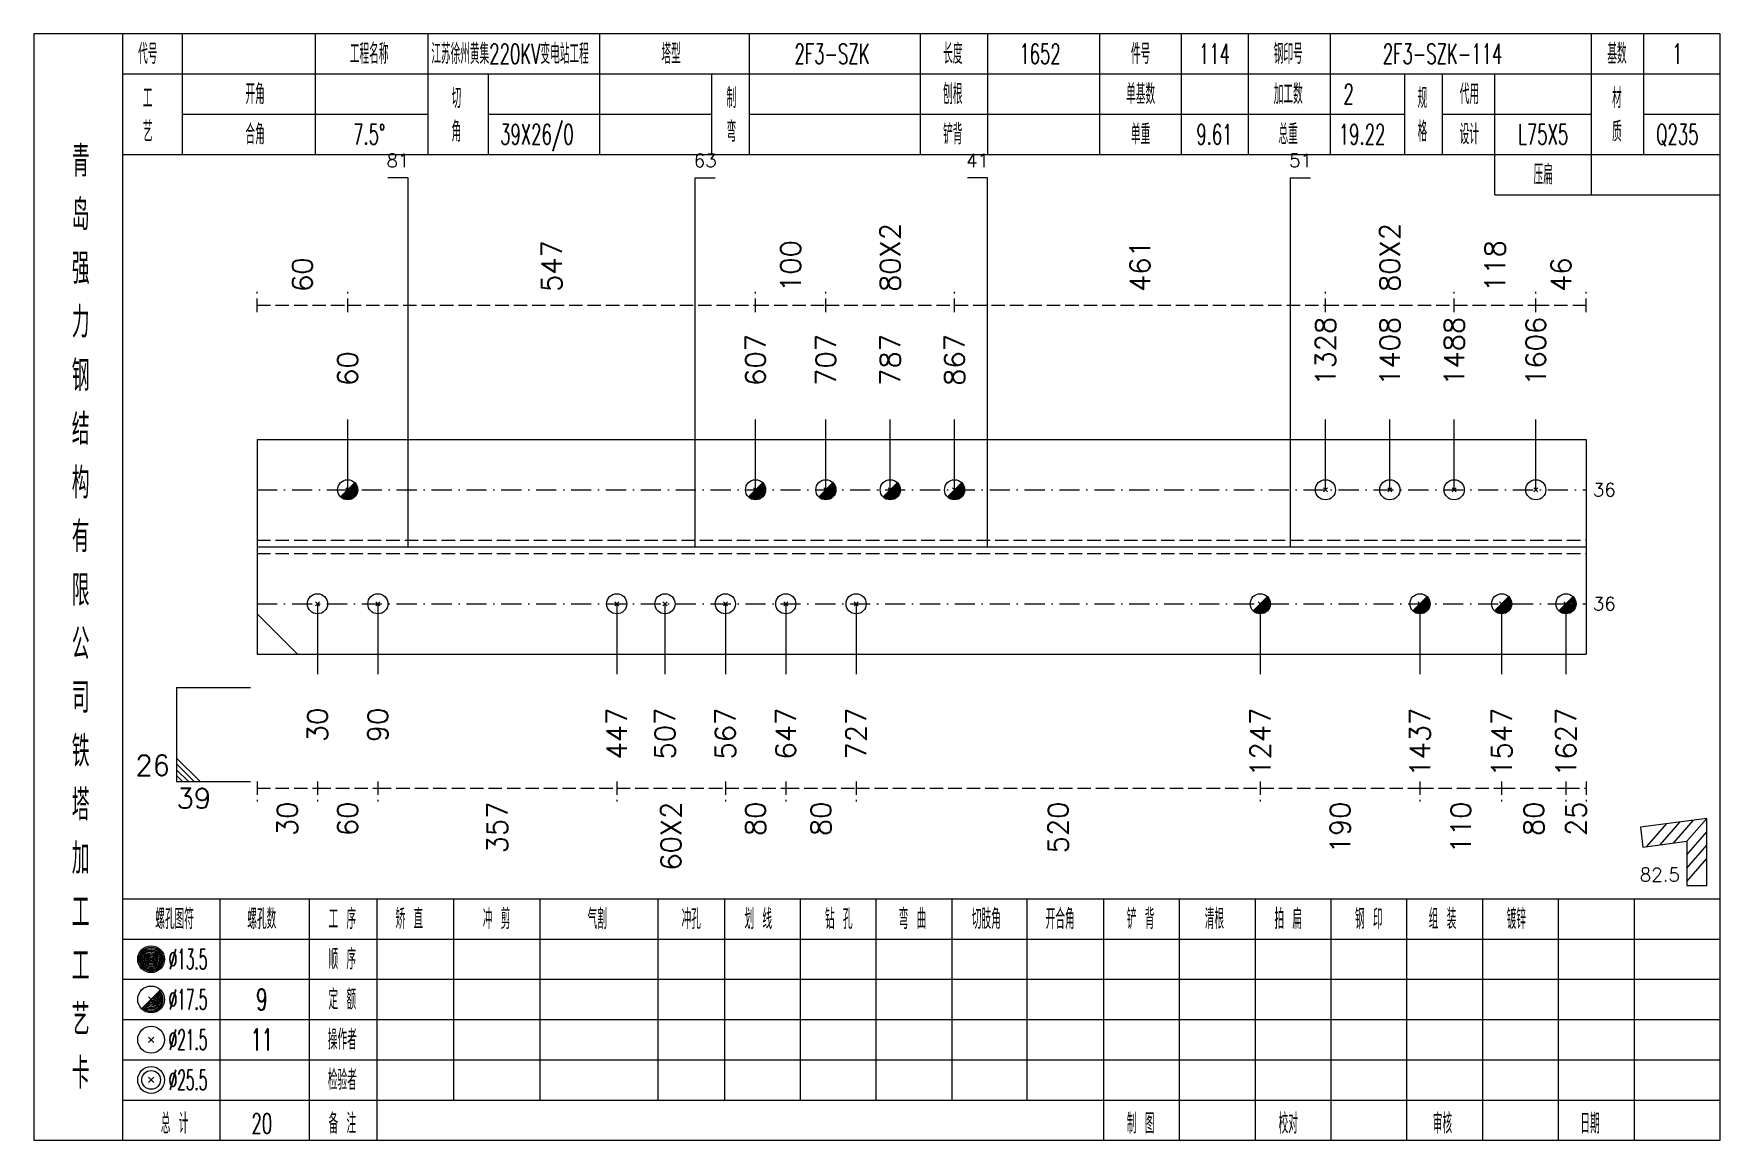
# Model space of a CAD drawing. Extents: x 0 to 4623, y -1159 to 4890.
# Drawn here: x 4048.2 to 4299.6, y 4725 to 4890 of the extents above; entities that cross this region are included whole.
import ezdxf
from ezdxf.enums import TextEntityAlignment as Align

# ---------------------------------------------------------------- set-up
doc = ezdxf.new("R2010")
doc.units = 0
doc.header["$MEASUREMENT"] = 0
doc.linetypes.add('一点画线', pattern=[5.2, 3, -1, 0.2, -1])
doc.linetypes.add('虚线', pattern=[2.75, 2, -0.75])
doc.layers.get('0').update_dxf_attribs({"linetype": 'CONTINUOUS', "lineweight": 25})
for name, color, linetype, lineweight in [('1', 7, 'CONTINUOUS', 25), ('2', 7, 'CONTINUOUS', 25), ('4', 7, 'CONTINUOUS', 25), ('5', 7, 'CONTINUOUS', 25)]:
    doc.layers.add(name, color=color, linetype=linetype, lineweight=lineweight)
doc.styles.get("Standard").update_dxf_attribs({"font": 'simplex.shx', "width": 0.7, "height": 3, "bigfont": 'gbhzfs.shx'})

msp = doc.modelspace()

# ---------------------------------------------------------------- texts
at = {"color": 8, "linetype": 'Continuous', "lineweight": 9}
for s, p in [('80X2', (4175.873, 4851.5)), ('80X2', (4250.341, 4851.5)), ('547', (4125.399, 4851.5)), ('100', (4161.039, 4851.5)), ('461', (4213.107, 4851.5)), ('118', (4266.017, 4851.5)), ('60', (4088.25, 4851.5)), ('46', (4275.85, 4851.5))]:
    msp.add_text(s, height=3, rotation=90, dxfattribs=at).set_placement(p, align=Align.MIDDLE_LEFT)
at = {"color": 7, "linetype": 'Continuous', "lineweight": 13}
for s, p in [('1328', (4240.747, 4837.5)), ('1408', (4250.341, 4837.5)), ('1488', (4259.934, 4837.5)), ('1606', (4272.1, 4837.5)), ('607', (4155.797, 4837.5)), ('707', (4166.28, 4837.5)), ('787', (4175.873, 4837.5)), ('867', (4185.467, 4837.5)), ('60', (4095, 4837.5))]:
    msp.add_text(s, height=3, rotation=90, dxfattribs=at).set_placement(p, align=Align.MIDDLE_LEFT)
for p in [(4280.6, 4822), (4280.6, 4805)]:
    msp.add_text('36', height=2, dxfattribs=at).set_placement(p, align=Align.MIDDLE_LEFT)
msp.add_text('26', height=3, dxfattribs=at).set_placement((4068.5, 4778.5), align=Align.BOTTOM_RIGHT)
msp.add_text('39', height=3, dxfattribs=at).set_placement((4069.5, 4777.5), align=Align.TOP_LEFT)
at = {"color": 8, "linetype": 'Continuous', "lineweight": 9}
for s, p in [('30', (4086, 4775.5)), ('60', (4095, 4775.5)), ('357', (4117.301, 4775.5)), ('60X2', (4143.2, 4775.5)), ('80', (4155.797, 4775.5)), ('80', (4165.539, 4775.5)), ('520', (4200.907, 4775.5)), ('190', (4242.938, 4775.5)), ('110', (4260.925, 4775.5)), ('80', (4271.804, 4775.5)), ('25', (4278.1, 4775.5))]:
    msp.add_text(s, height=3, rotation=90, dxfattribs=at).set_placement(p, align=Align.MIDDLE_RIGHT)
at = {"layer": '1', "color": 7, "linetype": 'Continuous', "lineweight": 13}
for s, p in [('30', (4090.5, 4789.5)), ('90', (4099.5, 4789.5)), ('447', (4135.102, 4789.5)), ('507', (4142.297, 4789.5)), ('567', (4151.297, 4789.5)), ('647', (4160.297, 4789.5)), ('727', (4170.78, 4789.5)), ('1247', (4231.034, 4789.5)), ('1437', (4254.841, 4789.5)), ('1547', (4267.009, 4789.5)), ('1627', (4276.6, 4789.5))]:
    msp.add_text(s, height=3, rotation=90, dxfattribs=at).set_placement(p, align=Align.MIDDLE_RIGHT)
at = {"layer": '2', "color": 7, "linetype": 'Continuous', "lineweight": 13}
for s, p in [('81', (4102.5, 4869.5)), ('63', (4148.297, 4869.5)), ('41', (4188.883, 4869.5)), ('51', (4237.034, 4869.5))]:
    msp.add_text(s, height=2, dxfattribs=at).set_placement(p, align=Align.BOTTOM_CENTER)
msp.add_text('82.5', height=2, dxfattribs=at).set_placement((4293.6, 4763), align=Align.BOTTOM_RIGHT)
at = {"layer": '4', "color": 1, "linetype": 'Continuous', "lineweight": 13}
for s, height, width, p in [('代号', 3, 0.6, (4065.2, 4887)), ('工程名称', 3, 0.6, (4098.2, 4887)), ('江苏徐州黄集220KV变电站工程', 3, 0.6, (4119.2, 4887)), ('塔型', 3, 0.6, (4143.2, 4887)), ('2F3-SZK', 3, 0.6, (4167.2, 4887)), ('长度', 3, 0.6, (4185.2, 4887)), ('1652', 3, 0.6, (4198.2, 4887)), ('件号', 3, 0.6, (4213.2, 4887)), ('114', 3, 0.6, (4224.2, 4887)), ('钢印号', 3, 0.6, (4235.2, 4887)), ('2F3-SZK-114', 3, 0.6, (4258.2, 4887)), ('基数', 3, 0.6, (4284.2, 4887)), ('1', 3, 0.6, (4293.2, 4887)), ('开角', 3, 0.6, (4081.2, 4881)), ('制', 3, 0.6, (4152.2, 4880.4)), ('刨根', 3, 0.6, (4185.2, 4881)), ('单基数', 3, 0.6, (4213.2, 4881)), ('加工数', 3, 0.6, (4235.2, 4881)), ('2', 3, 0.6, (4244.2, 4881)), ('代用', 3, 0.6, (4262.2, 4881)), ('材', 3, 0.6, (4284.2, 4880.4)), ('工', 3, 0.6, (4065.2, 4880.4)), ('切', 3, 0.6, (4111.2, 4880.4)), ('规', 3, 0.6, (4255.2, 4880.4)), ('艺', 3, 0.6, (4065.2, 4875.4)), ('角', 3, 0.6, (4111.2, 4875.4)), ('弯', 3, 0.6, (4152.2, 4875.4)), ('格', 3, 0.6, (4255.2, 4875.4)), ('质', 3, 0.6, (4284.2, 4875.4)), ('合角', 3, 0.6, (4081.2, 4875)), ('7.5%%d', 3, 0.6, (4098.2, 4875)), ('39X26/0', 3, 0.6, (4123.2, 4875)), ('铲背', 3, 0.6, (4185.2, 4875)), ('单重', 3, 0.6, (4213.2, 4875)), ('9.61', 3, 0.6, (4224.2, 4875)), ('总重', 3, 0.6, (4235.2, 4875)), ('19.22', 3, 0.6, (4246.2, 4875)), ('设计', 3, 0.6, (4262.2, 4875)), ('L75X5', 3, 0.6, (4273.2, 4875)), ('Q235', 3, 0.6, (4293.2, 4875)), ('青', 4.6, 0.8, (4055.2, 4871)), ('压扁', 3, 0.6, (4273.2, 4869)), ('岛', 4.6, 0.8, (4055.2, 4863)), ('强', 4.6, 0.8, (4055.2, 4855)), ('力', 4.6, 0.8, (4055.2, 4847)), ('钢', 4.6, 0.8, (4055.2, 4839)), ('结', 4.6, 0.8, (4055.2, 4831)), ('构', 4.6, 0.8, (4055.2, 4823)), ('有', 4.6, 0.8, (4055.2, 4815)), ('限', 4.6, 0.8, (4055.2, 4807)), ('公', 4.6, 0.8, (4055.2, 4799)), ('司', 4.6, 0.8, (4055.2, 4791)), ('铁', 4.6, 0.8, (4055.2, 4783)), ('塔', 4.6, 0.8, (4055.2, 4775)), ('加', 4.6, 0.8, (4055.2, 4767)), ('工', 4.6, 0.8, (4055.2, 4759)), ('螺孔图符', 3, 0.6, (4069.2, 4758)), ('螺孔数', 3, 0.6, (4082.2, 4758)), ('工 序', 3, 0.6, (4094.2, 4758)), ('矫 直', 3, 0.6, (4104.2, 4758)), ('冲 剪', 3, 0.6, (4117.2, 4758)), ('气割', 3, 0.6, (4132.2, 4758)), ('冲孔', 3, 0.6, (4146.2, 4758)), ('划 线', 3, 0.6, (4156.2, 4758)), ('钻 孔', 3, 0.6, (4168.2, 4758)), ('弯 曲', 3, 0.6, (4179.2, 4758)), ('切肢角', 3, 0.6, (4190.2, 4758)), ('开合角', 3, 0.6, (4201.2, 4758)), ('铲 背', 3, 0.6, (4213.2, 4758)), ('清根', 3, 0.6, (4224.2, 4758)), ('拍 扁', 3, 0.6, (4235.2, 4758)), ('钢 印', 3, 0.6, (4247.2, 4758)), ('组 装', 3, 0.6, (4258.2, 4758)), ('镀锌', 3, 0.6, (4269.2, 4758)), ('工', 4.6, 0.8, (4055.2, 4751)), ('%%C13.5', 3, 0.5, (4071.2, 4752)), ('顺 序', 3, 0.6, (4094.2, 4752)), ('%%C17.5', 3, 0.5, (4071.2, 4746)), ('9', 3.2, 0.6, (4082.2, 4746)), ('定 额', 3, 0.6, (4094.2, 4746)), ('艺', 4.6, 0.8, (4055.2, 4743)), ('%%C21.5', 3, 0.5, (4071.2, 4740)), ('11', 3.2, 0.6, (4082.2, 4740)), ('操作者', 3, 0.6, (4094.2, 4740)), ('卡', 4.6, 0.8, (4055.2, 4735)), ('%%C25.5', 3, 0.5, (4071.2, 4734)), ('检验者', 3, 0.6, (4094.2, 4734)), ('总 计', 3, 0.6, (4069.2, 4727.5)), ('20', 3, 0.6, (4082.2, 4727.5)), ('备 注', 3, 0.6, (4094.2, 4727.5)), ('制 图', 3, 0.6, (4213.2, 4727.5)), ('校对', 3, 0.6, (4235.2, 4727.5)), ('审核', 3, 0.6, (4258.2, 4727.5)), ('日期', 3, 0.6, (4280.2, 4727.5))]:
    msp.add_text(s, height=height, dxfattribs=dict(at, width=width)).set_placement(p, align=Align.MIDDLE_CENTER)

# ---------------------------------------------------------------- blocks, each defined once
blk = doc.blocks.new('孔17.5')
at = {"layer": '5', "color": 7, "linetype": 'Continuous', "lineweight": 13}
for p, q in [((-0.707, -0.707), (0.707, 0.707)), ((-0.2, 0.2), (0.2, -0.2))]:
    blk.add_line(p, q, dxfattribs=at)
blk.add_circle((0, 0), 1, dxfattribs=at)
for radius in [0.9, 0.8, 0.7, 0.6, 0.5, 0.4, 0.3, 0.2, 0.1]:
    blk.add_arc((0, 0), radius, 225, 45, dxfattribs=at)
blk = doc.blocks.new('孔21.5')
at = {"layer": '5', "color": 7, "linetype": 'Continuous', "lineweight": 13}
for p, q in [((-0.2, -0.2), (0.2, 0.2)), ((-0.2, 0.2), (0.2, -0.2))]:
    blk.add_line(p, q, dxfattribs=at)
blk.add_circle((0, 0), 1, dxfattribs=at)

# ---------------------------------------------------------------- linework, layer by layer
at = {"color": 8, "linetype": '虚线', "lineweight": 9}
for p, q in [((4081.5, 4848.5), (4081.5, 4851.5)), ((4095, 4848.5), (4095, 4851.5)), ((4095, 4848.5), (4095, 4851.5)), ((4155.797, 4848.5), (4155.797, 4851.5)), ((4155.797, 4848.5), (4155.797, 4851.5)), ((4166.28, 4848.5), (4166.28, 4851.5)), ((4166.28, 4848.5), (4166.28, 4851.5)), ((4185.467, 4848.5), (4185.467, 4851.5)), ((4185.467, 4848.5), (4185.467, 4851.5)), ((4240.747, 4848.5), (4240.747, 4851.5)), ((4240.747, 4848.5), (4240.747, 4851.5)), ((4259.934, 4848.5), (4259.934, 4851.5)), ((4259.934, 4848.5), (4259.934, 4851.5)), ((4272.1, 4848.5), (4272.1, 4851.5)), ((4272.1, 4848.5), (4272.1, 4851.5)), ((4279.6, 4848.5), (4279.6, 4851.5)), ((4081.5, 4849.5), (4095, 4849.5)), ((4095, 4849.5), (4155.797, 4849.5)), ((4155.797, 4849.5), (4166.28, 4849.5)), ((4166.28, 4849.5), (4185.467, 4849.5)), ((4185.467, 4849.5), (4240.747, 4849.5)), ((4240.747, 4849.5), (4259.934, 4849.5)), ((4259.934, 4849.5), (4272.1, 4849.5)), ((4272.1, 4849.5), (4279.6, 4849.5)), ((4081.5, 4778.5), (4081.5, 4775.5)), ((4081.5, 4777.5), (4090.5, 4777.5)), ((4090.5, 4778.5), (4090.5, 4775.5)), ((4090.5, 4778.5), (4090.5, 4775.5)), ((4090.5, 4777.5), (4099.5, 4777.5)), ((4099.5, 4778.5), (4099.5, 4775.5)), ((4099.5, 4778.5), (4099.5, 4775.5)), ((4099.5, 4777.5), (4135.102, 4777.5)), ((4135.102, 4778.5), (4135.102, 4775.5)), ((4135.102, 4778.5), (4135.102, 4775.5)), ((4135.102, 4777.5), (4151.297, 4777.5)), ((4151.297, 4778.5), (4151.297, 4775.5)), ((4151.297, 4778.5), (4151.297, 4775.5)), ((4151.297, 4777.5), (4160.297, 4777.5)), ((4160.297, 4778.5), (4160.297, 4775.5)), ((4160.297, 4778.5), (4160.297, 4775.5)), ((4160.297, 4777.5), (4170.78, 4777.5)), ((4170.78, 4778.5), (4170.78, 4775.5)), ((4170.78, 4778.5), (4170.78, 4775.5)), ((4170.78, 4777.5), (4231.034, 4777.5)), ((4231.034, 4778.5), (4231.034, 4775.5)), ((4231.034, 4778.5), (4231.034, 4775.5)), ((4231.034, 4777.5), (4254.841, 4777.5)), ((4254.841, 4778.5), (4254.841, 4775.5)), ((4254.841, 4778.5), (4254.841, 4775.5)), ((4254.841, 4777.5), (4267.009, 4777.5)), ((4267.009, 4778.5), (4267.009, 4775.5)), ((4267.009, 4778.5), (4267.009, 4775.5)), ((4267.009, 4777.5), (4276.6, 4777.5)), ((4276.6, 4778.5), (4276.6, 4775.5)), ((4276.6, 4778.5), (4276.6, 4775.5)), ((4276.6, 4777.5), (4279.6, 4777.5)), ((4279.6, 4778.5), (4279.6, 4775.5))]:
    msp.add_line(p, q, dxfattribs=at)
at = {"color": 7, "linetype": 'Continuous', "lineweight": 13}
for p, q in [((4095, 4822), (4095, 4832.5)), ((4155.797, 4822), (4155.797, 4832.5)), ((4166.28, 4822), (4166.28, 4832.5)), ((4175.873, 4822), (4175.873, 4832.5)), ((4185.467, 4822), (4185.467, 4832.5)), ((4240.747, 4822), (4240.747, 4832.5)), ((4250.341, 4822), (4250.341, 4832.5)), ((4259.934, 4822), (4259.934, 4832.5)), ((4272.1, 4822), (4272.1, 4832.5)), ((4090.5, 4805), (4090.5, 4794.5)), ((4099.5, 4805), (4099.5, 4794.5)), ((4135.102, 4805), (4135.102, 4794.5)), ((4142.297, 4805), (4142.297, 4794.5)), ((4151.297, 4805), (4151.297, 4794.5)), ((4160.297, 4805), (4160.297, 4794.5)), ((4170.78, 4805), (4170.78, 4794.5)), ((4231.034, 4805), (4231.034, 4794.5)), ((4254.841, 4805), (4254.841, 4794.5)), ((4267.009, 4805), (4267.009, 4794.5)), ((4276.6, 4805), (4276.6, 4794.5)), ((4081.5, 4803.5), (4087.5, 4797.5)), ((4069.5, 4792.5), (4080.5, 4792.5)), ((4069.5, 4792.5), (4069.5, 4778.5)), ((4073, 4778.5), (4069.5, 4782)), ((4072.125, 4778.5), (4069.5, 4781.125)), ((4071.25, 4778.5), (4069.5, 4780.25)), ((4070.375, 4778.5), (4069.5, 4779.375)), ((4069.5, 4778.5), (4080.5, 4778.5))]:
    msp.add_line(p, q, dxfattribs=at)
at = {"color": 7, "linetype": 'Continuous', "lineweight": 18}
for p, q in [((4081.5, 4829.5), (4081.5, 4797.5)), ((4081.5, 4829.5), (4279.6, 4829.5)), ((4279.6, 4829.5), (4279.6, 4797.5)), ((4081.5, 4813.5), (4279.6, 4813.5))]:
    msp.add_line(p, q, dxfattribs=at)
at = {"color": 3, "linetype": '一点画线', "lineweight": 13}
for p, q in [((4081.5, 4822), (4279.6, 4822)), ((4081.5, 4805), (4279.6, 4805))]:
    msp.add_line(p, q, dxfattribs=at)
at = {"color": 1, "linetype": '虚线', "lineweight": 18}
for p, q in [((4081.5, 4814.5), (4279.6, 4814.5)), ((4081.5, 4812.5), (4279.6, 4812.5))]:
    msp.add_line(p, q, dxfattribs=at)
at = {"layer": '1', "color": 7, "linetype": 'Continuous', "lineweight": 18}
msp.add_line((4081.5, 4797.5), (4279.6, 4797.5), dxfattribs=at)
at = {"layer": '2', "color": 7, "linetype": 'Continuous', "lineweight": 13}
for p, q in [((4104, 4868.5), (4101, 4868.5)), ((4104, 4813.5), (4104, 4868.5)), ((4146.797, 4813.5), (4146.797, 4868.5)), ((4146.797, 4868.5), (4149.797, 4868.5)), ((4190.383, 4868.5), (4187.383, 4868.5)), ((4190.383, 4813.5), (4190.383, 4868.5)), ((4235.534, 4813.5), (4235.534, 4868.5)), ((4235.534, 4868.5), (4238.534, 4868.5)), ((4297.6, 4773), (4287.686, 4771.695)), ((4287.686, 4771.695), (4288.077, 4768.72)), ((4288.651, 4768.796), (4291.651, 4772.217)), ((4290.634, 4769.057), (4293.634, 4772.478)), ((4292.617, 4769.318), (4295.617, 4772.739)), ((4294.6, 4769.579), (4297.6, 4773)), ((4297.6, 4763), (4297.6, 4773)), ((4288.077, 4768.72), (4294.6, 4769.579)), ((4294.6, 4767.579), (4297.6, 4771)), ((4294.6, 4769.579), (4294.6, 4763)), ((4294.6, 4765.579), (4297.6, 4769)), ((4294.6, 4763.579), (4297.6, 4767)), ((4294.6, 4763), (4297.6, 4763))]:
    msp.add_line(p, q, dxfattribs=at)
at = {"layer": '4', "color": 1, "linetype": 'Continuous', "lineweight": 18}
for p, q in [((4061.5, 4725), (4061.5, 4890)), ((4070.4, 4872), (4070.4, 4890)), ((4090.2, 4872), (4090.2, 4890)), ((4107, 4872), (4107, 4890)), ((4132.6, 4872), (4132.6, 4890)), ((4154.9, 4872), (4154.9, 4890)), ((4180.4, 4872), (4180.4, 4890)), ((4190.4, 4872), (4190.4, 4890)), ((4207.1, 4872), (4207.1, 4890)), ((4219.3, 4872), (4219.3, 4890)), ((4229.3, 4872), (4229.3, 4890)), ((4241.5, 4872), (4241.5, 4890)), ((4280.4, 4866), (4280.4, 4890)), ((4288.2, 4872), (4288.2, 4890)), ((4061.5, 4884), (4299.6, 4884)), ((4116, 4872), (4116, 4884)), ((4149.3, 4872), (4149.3, 4884)), ((4252.6, 4872), (4252.6, 4884)), ((4258.2, 4872), (4258.2, 4884)), ((4266, 4866), (4266, 4884)), ((4070.4, 4878), (4107, 4878)), ((4116, 4878), (4149.3, 4878)), ((4154.9, 4878), (4252.6, 4878)), ((4258.2, 4878), (4280.4, 4878)), ((4288.2, 4878), (4299.6, 4878)), ((4061.5, 4872), (4299.6, 4872)), ((4266, 4866), (4299.6, 4866)), ((4061.5, 4761), (4299.6, 4761)), ((4076, 4725), (4076, 4761)), ((4089.3, 4725), (4089.3, 4761)), ((4099.4, 4725), (4099.4, 4761)), ((4110.8, 4731), (4110.8, 4761)), ((4123.7, 4731), (4123.7, 4761)), ((4141.3, 4731), (4141.3, 4761)), ((4151.2, 4731), (4151.2, 4761)), ((4162.5, 4731), (4162.5, 4761)), ((4173.8, 4731), (4173.8, 4761)), ((4185.1, 4731), (4185.1, 4761)), ((4196.3, 4731), (4196.3, 4761)), ((4207.7, 4731), (4207.7, 4761)), ((4219, 4731), (4219, 4761)), ((4230.3, 4731), (4230.3, 4761)), ((4241.6, 4731), (4241.6, 4761)), ((4252.9, 4731), (4252.9, 4761)), ((4264.2, 4731), (4264.2, 4761)), ((4275.5, 4731), (4275.5, 4761)), ((4286.8, 4731), (4286.8, 4761)), ((4061.5, 4755), (4299.6, 4755)), ((4061.5, 4749), (4299.6, 4749)), ((4061.5, 4743), (4299.6, 4743)), ((4061.5, 4737), (4299.6, 4737)), ((4061.5, 4731), (4299.6, 4731)), ((4207.7, 4725), (4207.7, 4731)), ((4219, 4725), (4219, 4731)), ((4230.3, 4725), (4230.3, 4731)), ((4241.6, 4725), (4241.6, 4731)), ((4252.9, 4725), (4252.9, 4731)), ((4264.2, 4725), (4264.2, 4731)), ((4275.5, 4725), (4275.5, 4731)), ((4286.8, 4725), (4286.8, 4731))]:
    msp.add_line(p, q, dxfattribs=at)
at = {"layer": '4', "color": 7, "linetype": 'Continuous', "lineweight": 13}
for p, q in [((4065.5, 4751.8), (4065.9, 4752.2)), ((4065.9, 4751.8), (4065.5, 4752.2)), ((4064.286, 4744.586), (4067.114, 4747.414)), ((4065.3, 4746.4), (4066.1, 4745.6)), ((4065.3, 4739.6), (4066.1, 4740.4)), ((4065.3, 4740.4), (4066.1, 4739.6)), ((4065.3, 4733.6), (4066.1, 4734.4)), ((4065.3, 4734.4), (4066.1, 4733.6))]:
    msp.add_line(p, q, dxfattribs=at)
at = {"layer": '4', "color": 1, "linetype": 'Continuous', "lineweight": 18}
msp.add_lwpolyline([(4048.2, 4890), (4048.2, 4725), (4299.6, 4725), (4299.6, 4890)], close=True, dxfattribs=at)
at = {"layer": '4', "color": 7, "linetype": 'Continuous', "lineweight": 13}
for centre, radius in [((4065.7, 4752), 2), ((4065.7, 4752), 1.8), ((4065.7, 4752), 1.6), ((4065.7, 4752), 1.4), ((4065.7, 4752), 1.2), ((4065.7, 4752), 1), ((4065.7, 4752), 0.8), ((4065.7, 4752), 0.6), ((4065.7, 4752), 0.4), ((4065.7, 4752), 0.2), ((4065.7, 4746), 2), ((4065.7, 4740), 2), ((4065.7, 4734), 2), ((4065.7, 4734), 1.4)]:
    msp.add_circle(centre, radius, dxfattribs=at)
for radius in [1.8, 1.6, 1.4, 1.2, 1, 0.8, 0.6, 0.4, 0.2]:
    msp.add_arc((4065.7, 4746), radius, 225, 45, dxfattribs=at)

# ---------------------------------------------------------------- block references
at = {"color": 7, "linetype": 'Continuous', "lineweight": 13, "xscale": 1.5, "yscale": 1.5, "zscale": 1.5}
for name, p in [('孔17.5', (4095, 4822)), ('孔17.5', (4155.797, 4822)), ('孔17.5', (4166.28, 4822)), ('孔17.5', (4175.873, 4822)), ('孔17.5', (4185.467, 4822)), ('孔21.5', (4240.747, 4822)), ('孔21.5', (4250.341, 4822)), ('孔21.5', (4259.934, 4822)), ('孔21.5', (4272.1, 4822))]:
    msp.add_blockref(name, p, dxfattribs=at)
at = {"layer": '1', "color": 7, "linetype": 'Continuous', "lineweight": 13, "xscale": 1.5, "yscale": 1.5, "zscale": 1.5}
for name, p in [('孔21.5', (4090.5, 4805)), ('孔21.5', (4099.5, 4805)), ('孔21.5', (4135.102, 4805)), ('孔21.5', (4142.297, 4805)), ('孔21.5', (4151.297, 4805)), ('孔21.5', (4160.297, 4805)), ('孔21.5', (4170.78, 4805)), ('孔17.5', (4231.034, 4805)), ('孔17.5', (4254.841, 4805)), ('孔17.5', (4267.009, 4805)), ('孔17.5', (4276.6, 4805))]:
    msp.add_blockref(name, p, dxfattribs=at)

msp.set_redraw_order([(e.dxf.handle, doc.entitydb.next_handle()) for e in msp.query("TEXT MTEXT ATTDEF DIMENSION ARC_DIMENSION")])  # texts and dimensions are drawn at this point

doc.saveas('drawing.dxf')
